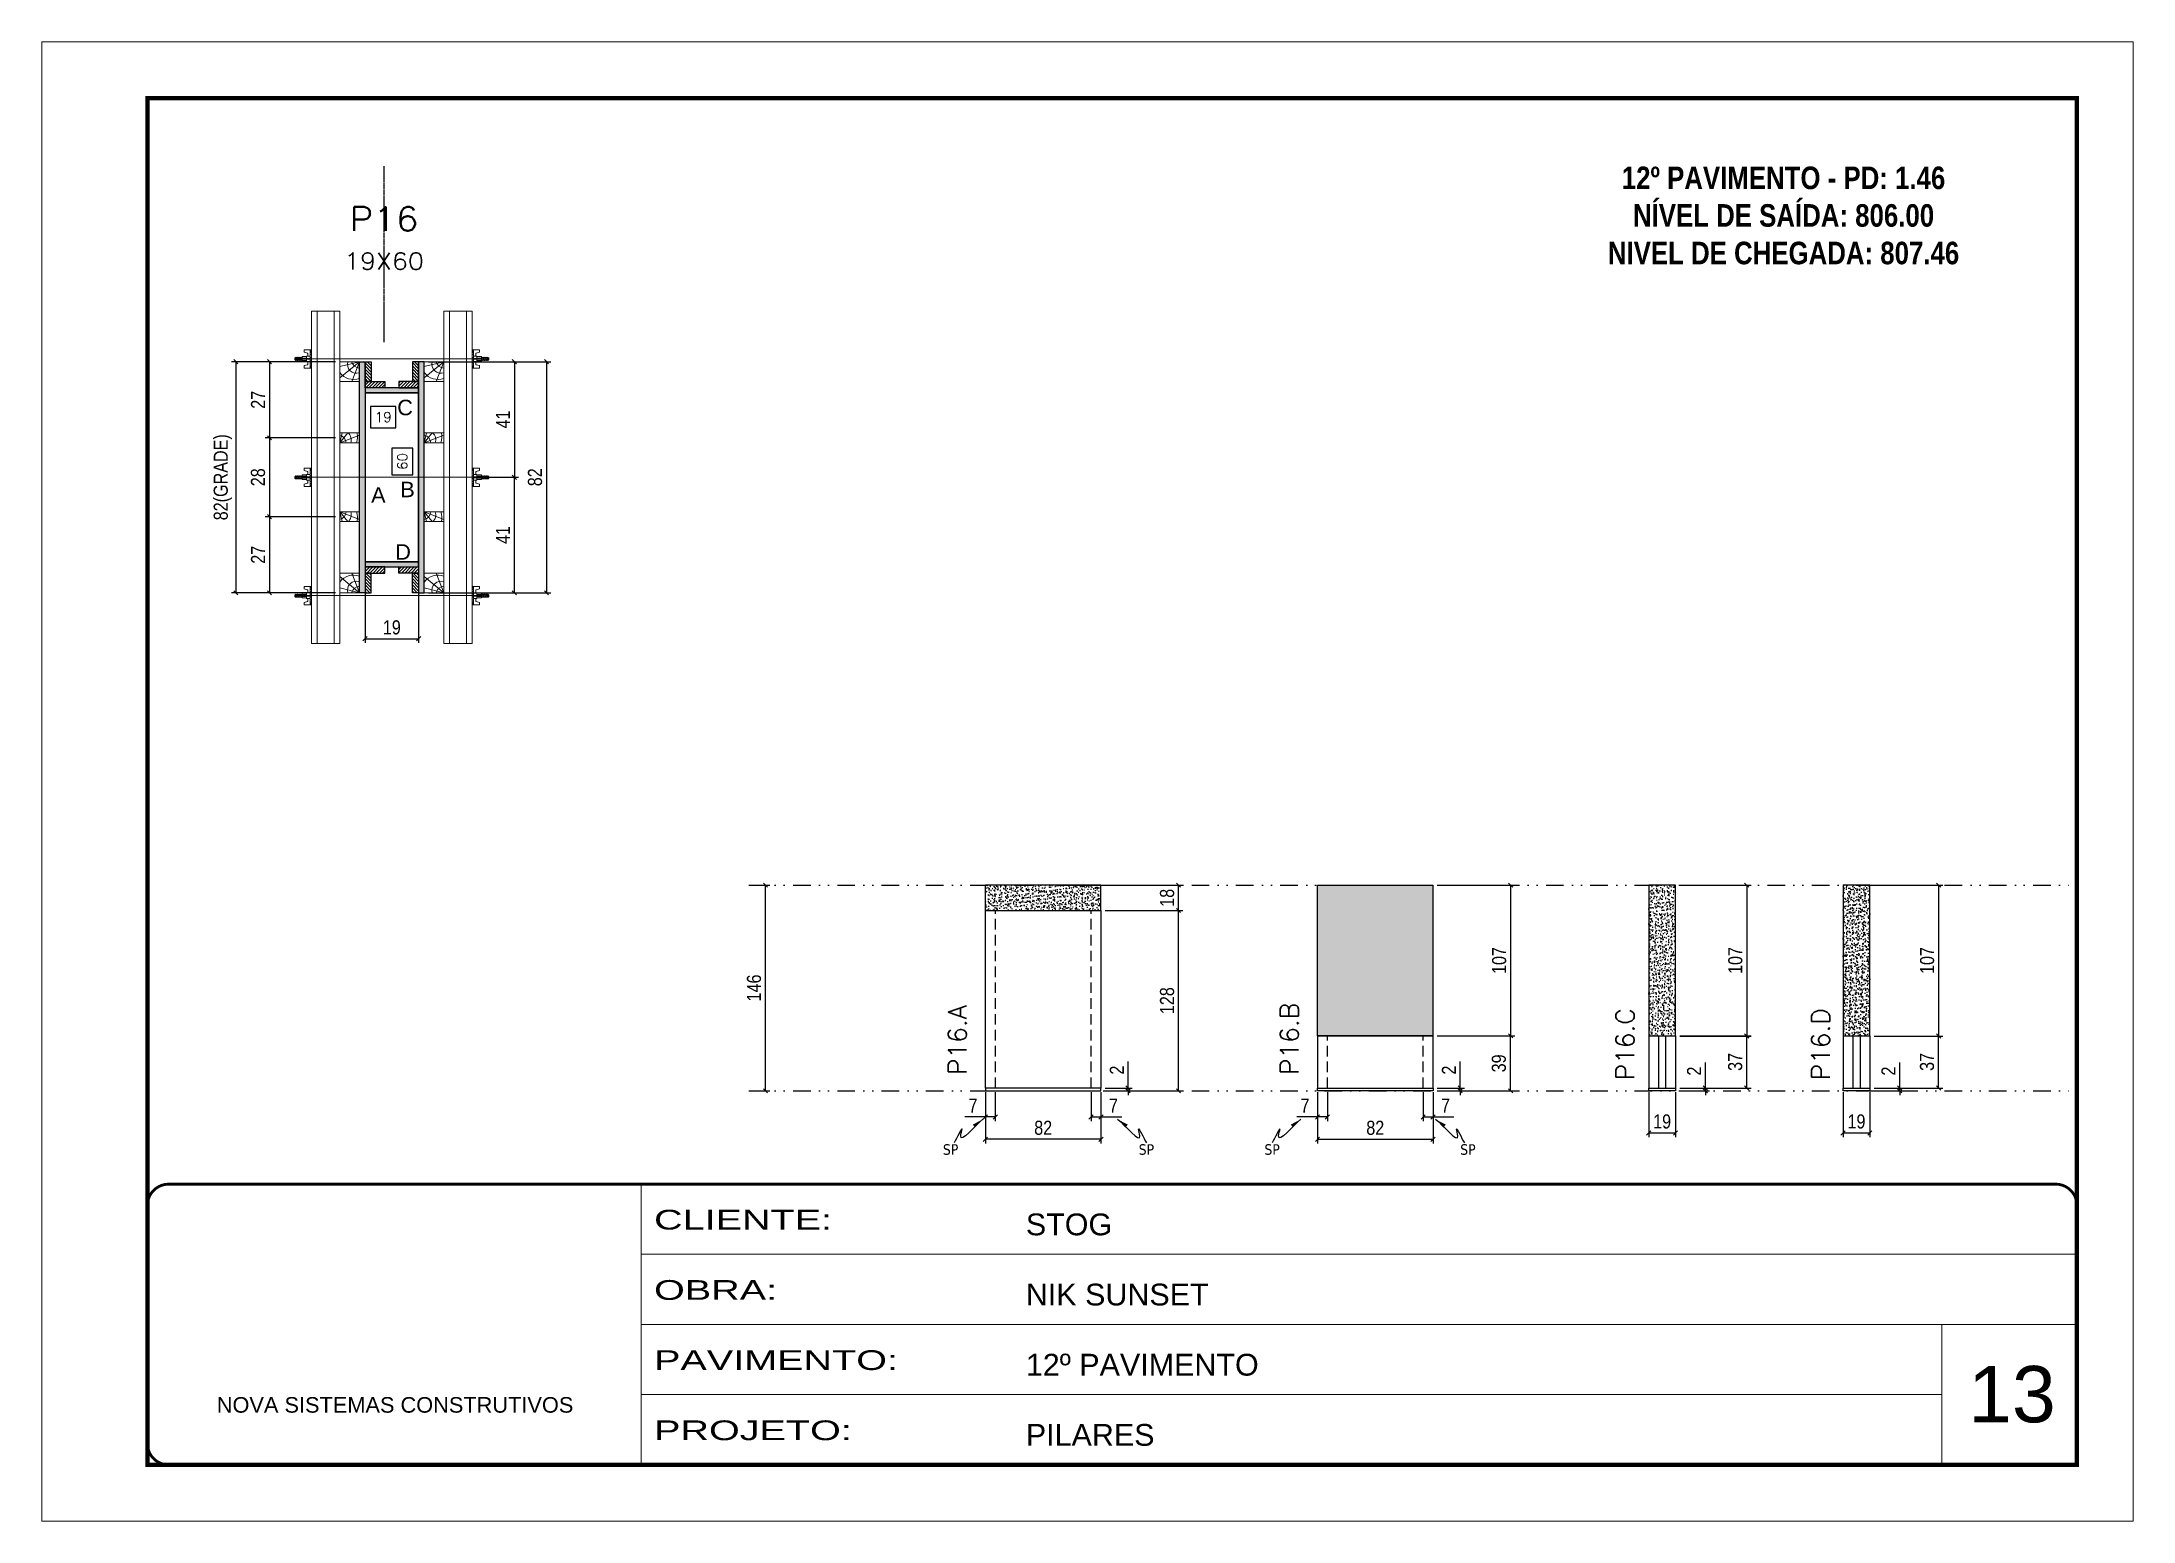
# Model space of a CAD drawing. Extents: x 808 to 7089, y -98 to 17032.
# Drawn here: x 808 to 2293, y 12537 to 13587 of the extents above; entities that cross this region are included whole.
import ezdxf
from ezdxf.enums import TextEntityAlignment as Align

# ---------------------------------------------------------------- set-up
doc = ezdxf.new("R2010")
doc.units = 0
for name, pattern in [('CONTINUO', [0]), ('DASHED', [0.75, 0.5, -0.25]), ('DIVIDE2', [0.625, 0.25, -0.125, 0, -0.125, 0, -0.125]), ('HIDDEN', [0.375, 0.25, -0.125])]:
    doc.linetypes.add(name, pattern=pattern)
for name, color, linetype, lineweight in [('CARIMBO', 255, 'Continuous', 9), ('Folhas', 255, 'Continuous', 9), ('Hachura', 251, 'Continuous', 9), ('Madeira', 126, 'Continuous', 18), ('Perfil Metálico', 224, 'Continuous', 18), ('SARRAFO DE PRESSAO', 251, 'DASHED', 9), ('Texto Seção', 7, 'Continuous', 15)]:
    doc.layers.add(name, color=color, linetype=linetype, lineweight=lineweight)
for name, color, linetype in [('CHAPA', 1, 'Continuous'), ('COTA', 241, 'Continuous'), ('MEIO_PONT', 93, 'Continuous'), ('NOMENCLATURA', 7, 'Continuous'), ('Nível', 160, 'Continuous'), ('Painéis', 200, 'Continuous'), ('SARR_2.2x7', 40, 'Continuous'), ('SARRAFO', 251, 'Continuous'), ('Sarrafo de Pressão', 42, 'HIDDEN'), ('texto', 7, 'Continuous'), ('Texto de Titulo', 7, 'Continuous'), ('Texto Qtd Sarr', 242, 'Continuous'), ('TEXTO_GERAL', 7, 'Continuous')]:
    doc.layers.add(name, color=color, linetype=linetype)
doc.styles.add('ARIAL', font='arial.ttf')
doc.styles.add('COTA TECNICA', font='techl___.ttf', dxfattribs={"height": 10})
doc.styles.add('COTA TECNICA 2X', font='techl___.ttf', dxfattribs={"height": 10})
doc.styles.add('COTA TECNICA-50', font='techl___.ttf', dxfattribs={"height": 10})
doc.styles.add('REGUA-120', font='ROMANS.shx', dxfattribs={"height": 15})
doc.styles.add('ROMANC', font='techb___.ttf', dxfattribs={"height": 2.5})
doc.styles.add('ROMANS', font='romans.shx')
doc.styles.get("Standard").update_dxf_attribs({"font": 'arial.ttf'})
doc.styles.add('Tecnologia', font='')
doc.styles.get('Tecnologia').set_extended_font_data('Forgotten Futurist')
doc.dimstyles.new('COTA PAINEL-50', dxfattribs={"dimtxt": 10, "dimasz": 3, "dimexe": 3, "dimexo": 3, "dimgap": 3, "dimtad": 1, "dimdec": 1, "dimzin": 12, "dimdsep": 46, "dimtxsty": 'COTA TECNICA-50', "dimblk1": 'OBLIQUE', "dimblk2": 'OBLIQUE', "dimsah": 1, "dimcen": 0.9, "dimclrd": 4, "dimclre": 4, "dimclrt": 240, "dimadec": 1, "dimazin": 3, "dimtfac": 1, "dimtdec": 1, "dimtmove": 0, "dimatfit": 3, "dimfxl": 1, "dimtolj": 1, "dimtzin": 12, "dimarcsym": 0})
doc.dimstyles.new('PAINEL', dxfattribs={"dimtxt": 10, "dimasz": 3, "dimexe": 3, "dimexo": 3, "dimgap": 3, "dimtad": 1, "dimdec": 1, "dimzin": 12, "dimdsep": 46, "dimtxsty": 'COTA TECNICA', "dimblk1": 'OBLIQUE', "dimblk2": 'OBLIQUE', "dimsah": 1, "dimcen": 0.9, "dimclrd": 4, "dimclre": 4, "dimclrt": 240, "dimadec": 1, "dimazin": 3, "dimtfac": 1, "dimtdec": 1, "dimtmove": 0, "dimatfit": 3, "dimfxl": 1, "dimtolj": 1, "dimtzin": 12, "dimarcsym": 0})
doc.dimstyles.new('SECAO PILAR', dxfattribs={"dimtxt": 10, "dimasz": 3, "dimexe": 3, "dimexo": 3, "dimgap": 3, "dimtad": 1, "dimdec": 1, "dimlfac": 0.5, "dimzin": 12, "dimdsep": 46, "dimtxsty": 'COTA TECNICA 2X', "dimblk1": 'OBLIQUE', "dimblk2": 'OBLIQUE', "dimsah": 1, "dimcen": 0.9, "dimclrd": 256, "dimclre": 256, "dimclrt": 256, "dimadec": 1, "dimazin": 3, "dimtfac": 1, "dimtdec": 1, "dimtmove": 0, "dimatfit": 3, "dimfxl": 1, "dimtolj": 1, "dimtzin": 12, "dimarcsym": 0})
doc.dimstyles.new('SECÇÃO 2', dxfattribs={"dimtxt": 7, "dimasz": 6, "dimexe": 0.18, "dimexo": 2, "dimgap": -4, "dimtad": 3, "dimdec": 1, "dimlfac": 0.5, "dimzin": 12, "dimdsep": 46, "dimtxsty": 'ROMANS', "dimblk": 'ARCHTICK', "dimcen": 0.09, "dimse1": 1, "dimse2": 1, "dimsd1": 1, "dimsd2": 1, "dimclrd": 180, "dimclre": 5, "dimclrt": 1, "dimadec": 0, "dimazin": 3, "dimtfac": 1, "dimtdec": 1, "dimtofl": 0, "dimtmove": 0, "dimatfit": 3, "dimldrblk": 'ARCHTICK', "dimfxl": 1, "dimtolj": 1, "dimtzin": 0, "dimarcsym": 0})
doc.dimstyles.get("Standard").update_dxf_attribs({"dimtxt": 0.18, "dimasz": 0.18, "dimexe": 0.18, "dimexo": 0.0625, "dimgap": 0.09, "dimtad": 0, "dimtih": 1, "dimtoh": 1, "dimdec": 4, "dimzin": 0, "dimdsep": 46, "dimtxsty": 'Standard', "dimcen": 0.09, "dimadec": 0, "dimazin": 0, "dimtfac": 1, "dimtdec": 4, "dimtofl": 0, "dimtmove": 0, "dimatfit": 3, "dimfxl": 1, "dimtolj": 1, "dimtzin": 0, "dimarcsym": 0})
pattern_1 = [(50, (-1598.5, -1090.575), (5.4655401, -0.4781726), [0.5715, -6.2865]), (355, (-1598.5, -1090.575), (-1.0573026, 5.7317054), [0.4572, -5.0292175]), (100.451445, (-1598.0445, -1090.615), (4.4082374, 5.2535326), [0.4857003, -5.3427073]), (46.1842, (-1598.5, -1089.051), (8.1323712, -1.2612698), [0.85725, -9.42975]), (96.63556, (-1597.822, -1089.156), (7.122124, 7.4227837), [0.7285507, -8.0140682]), (351.18415, (-1598.5, -1089.051), (7.122124, 7.4227837), [0.685799, -7.543792]), (21, (-1597.738, -1089.432), (4.5484317, -3.067956), [0.5715, -6.2865]), (326, (-1597.738, -1089.432), (1.8540609, 5.525639), [0.4572, -5.0292]), (71.451445, (-1597.359, -1089.688), (6.4024926, 2.457683), [0.4857003, -5.3426981]), (37.5, (-1598.5, -1090.5751), (0.0926581, 2.53665117), [0, -4.96824, 0, -5.1054, 0, -5.04825]), (7.5, (-1598.5, -1090.575), (2.0045899, 3.00541724), [0, -2.91084, 0, -4.85394, 0, -1.92405]), (327.5, (-1600.1993, -1090.5751), (4.06771786, -0.17186232), [0, -1.905, 0, -5.9436, 0, -7.8867]), (317.5, (-1600.9613, -1090.575), (4.4438754, 0.7627947), [0, -2.4765, 0, -3.94716, 0, -5.6007])]
pattern_2 = [(135, (-21853.7216, 22698.6416), (-1.12253202, -1.12253202), [])]
pattern_3 = [(135, (-21853.7216, 22483.6416), (-1.12253202, -1.12253202), [])]
pattern_4 = [(45, (10540.6384, 36105.4979), (-1.12253202, 1.12253202), [])]
pattern_5 = [(45, (10540.6384, 36125.4979), (-1.12253202, 1.12253202), [])]

msp = doc.modelspace()

# ---------------------------------------------------------------- texts
at = {"layer": 'CARIMBO', "style": 'ARIAL'}
msp.add_text('13', height=40, dxfattribs=at).set_placement((2176.03, 12606.9))
at = {"layer": 'NOMENCLATURA', "color": 2, "insert": (2044.91, 13524.89), "char_height": 16, "attachment_point": 2, "style": 'ROMANC'}
msp.add_mtext_dynamic_manual_height_columns('\\P12º PAVIMENTO - PD: 1.46\\PNÍVEL DE SAÍDA: 806.00\\PNIVEL DE CHEGADA: 807.46', width=328.3607, gutter_width=1, heights=[0], dxfattribs=at)
at = {"layer": 'texto', "color": 0, "char_height": 7.5, "attachment_point": 5}
for insert in [(1453.47, 12800.49), (1592.49, 12800.49), (1681.76, 12800.49), (1820.79, 12800.49)]:
    msp.add_mtext('{\\fTahoma|b0|i0|c0|p34;\\C4;SP}', dxfattribs=dict(at, insert=insert))
at = {"layer": 'Texto Seção', "char_height": 13, "width": 285.3299, "attachment_point": 7, "rotation": 90, "style": 'REGUA-120'}
for s, insert in [('P16.A', (1464.78, 12853.42)), ('P16.B', (1700.54, 12853.42)), ('P16.C', (1938.93, 12849.58)), ('\\pxt4;P16.D', (2077.75, 12849.58))]:
    msp.add_mtext(s, dxfattribs=dict(at, insert=insert))
at = {"layer": 'TEXTO_GERAL', "style": 'ARIAL'}
for s, p in [('C', (1066.09, 13327.19)), ('A', (1047.14, 13265.14)), ('B', (1067.86, 13269.05)), ('D', (1064.69, 13224.69))]:
    msp.add_text(s, height=11, dxfattribs=at).set_placement(p, align=Align.MIDDLE_CENTER)

# ---------------------------------------------------------------- blocks, each defined once
blk = doc.blocks.new('9999999999')
at = {"color": 30, "linetype": 'CONTINUO'}
for p, q in [((98564.6, 34230.2), (98564.6, 34429.4)), ((98564.6, 34379.6), (99584, 34379.6)), ((98564.6, 34329.8), (99488, 34329.8)), ((99584, 34329.8), (99488, 34329.8)), ((99488, 34329.8), (99488, 34230.2)), ((98564.6, 34280), (99488, 34280))]:
    blk.add_line(p, q, dxfattribs=at)
at = {"color": 30, "linetype": 'CONTINUO', "const_width": 2}
blk.add_lwpolyline([(99584, 34230.2), (99584, 34414.4, 0.414214), (99569, 34429.4), (98229, 34429.4, 0.414214), (98214, 34414.4), (98214, 34245.2, 0.414214), (98229, 34230.2), (99584, 34230.2)], format="xyb", dxfattribs=at)
at = {"layer": 'Folhas'}
blk.add_lwpolyline([(98139, 34190.2), (99624, 34190.2), (99624, 35240.2), (98139, 35240.2)], close=True, dxfattribs=at)
at = {"layer": 'Folhas', "color": 30, "const_width": 3}
blk.add_lwpolyline([(98214, 34230.2), (99584, 34230.2), (99584, 35200.2), (98214, 35200.2)], close=True, dxfattribs=at)
at = {"color": 7, "linetype": 'Continuous', "ltscale": 5, "style": 'ARIAL'}
for s, height, p in [('STOG', 15.48, (98837.7, 34393.1)), ('NIK SUNSET', 15.48, (98837.7, 34343.3)), ('12º PAVIMENTO', 15.483, (98837.7, 34293.5)), ('NOVA SISTEMAS CONSTRUTIVOS', 11.059, (98263.2, 34267.2)), ('PILARES', 15.48, (98837.7, 34243.7))]:
    blk.add_text(s, height=height, dxfattribs=at).set_placement(p)
at = {"layer": 'Folhas', "color": 7, "style": 'Tecnologia', "width": 1.5}
for s, p in [('CLIENTE:', (98573.7, 34397.2)), ('OBRA:', (98573.7, 34347.3)), ('PAVIMENTO:', (98573.7, 34297.5)), ('PROJETO:', (98573.7, 34247.7))]:
    blk.add_text(s, height=14, dxfattribs=at).set_placement(p)
blk = doc.blocks.new('_Oblique')
at = {"color": 0, "linetype": 'ByBlock', "lineweight": -2}
blk.add_line((-0.5, -0.5), (0.5, 0.5), dxfattribs=at)
blk = doc.blocks.new('*D1372')
at = {"layer": 'COTA', "color": 4, "lineweight": -2, "transparency": 16777216}
for p, q in [((1313.2, 12988.2), (1325, 12988.2)), ((1322, 12842.2), (1322, 12988.2)), ((1313.2, 12842.2), (1325, 12842.2))]:
    blk.add_line(p, q, dxfattribs=at)
at = {"layer": 'Defpoints', "color": 0, "transparency": 16777216}
for p in [(1310.2, 12988.2), (1322, 12988.2), (1310.2, 12842.2)]:
    blk.add_point(p, dxfattribs=at)
at = {"layer": 'COTA', "color": 4, "lineweight": -2, "transparency": 16777216, "xscale": 3, "yscale": 3, "zscale": 3}
for p, rotation in [((1322, 12988.2), 90), ((1322, 12842.2), 270)]:
    blk.add_blockref('_Oblique', p, dxfattribs=dict(at, rotation=rotation))
at = {"layer": 'COTA', "color": 240, "transparency": 16777216, "insert": (1313.9, 12915.2), "char_height": 10, "attachment_point": 5, "rotation": 90, "style": 'COTA TECNICA-50'}
blk.add_mtext('\\A1;146', dxfattribs=at)
blk = doc.blocks.new('*D1354')
at = {"layer": 'COTA', "color": 4, "lineweight": -2, "transparency": 16777216}
for p, q in [((1478.2, 12841.2), (1478.2, 12804.8)), ((1560.2, 12841.2), (1560.2, 12804.8)), ((1560.2, 12807.8), (1478.2, 12807.8))]:
    blk.add_line(p, q, dxfattribs=at)
at = {"layer": 'Defpoints', "color": 0, "transparency": 16777216}
for p in [(1478.2, 12844.2), (1560.2, 12844.2), (1478.2, 12807.8)]:
    blk.add_point(p, dxfattribs=at)
at = {"layer": 'COTA', "color": 4, "lineweight": -2, "transparency": 16777216, "xscale": 3, "yscale": 3, "zscale": 3, "rotation": 180}
blk.add_blockref('_Oblique', (1478.2, 12807.8), dxfattribs=at)
at = {"layer": 'COTA', "color": 4, "lineweight": -2, "transparency": 16777216, "xscale": 3, "yscale": 3, "zscale": 3}
blk.add_blockref('_Oblique', (1560.2, 12807.8), dxfattribs=at)
at = {"layer": 'COTA', "color": 240, "transparency": 16777216, "insert": (1519.2, 12815.9), "char_height": 10, "attachment_point": 5, "style": 'COTA TECNICA'}
blk.add_mtext('\\A1;82', dxfattribs=at)
blk = doc.blocks.new('*D1355')
at = {"layer": 'COTA', "color": 4, "lineweight": -2, "transparency": 16777216}
for p, q in [((1553.2, 12841.2), (1553.2, 12820.7)), ((1560.2, 12839.2), (1560.2, 12820.7)), ((1553.2, 12823.7), (1560.2, 12823.7)), ((1560.2, 12823.7), (1575, 12823.7))]:
    blk.add_line(p, q, dxfattribs=at)
at = {"layer": 'Defpoints', "color": 0, "transparency": 16777216}
for p in [(1553.2, 12844.2), (1560.2, 12842.2), (1560.2, 12823.7)]:
    blk.add_point(p, dxfattribs=at)
at = {"layer": 'COTA', "color": 4, "lineweight": -2, "transparency": 16777216, "xscale": 3, "yscale": 3, "zscale": 3, "rotation": 180}
blk.add_blockref('_Oblique', (1553.2, 12823.7), dxfattribs=at)
at = {"layer": 'COTA', "color": 4, "lineweight": -2, "transparency": 16777216, "xscale": 3, "yscale": 3, "zscale": 3}
blk.add_blockref('_Oblique', (1560.2, 12823.7), dxfattribs=at)
at = {"layer": 'COTA', "color": 240, "transparency": 16777216, "insert": (1569.1, 12831.7), "char_height": 10, "attachment_point": 5, "style": 'COTA TECNICA-50'}
blk.add_mtext('\\A1;7', dxfattribs=at)
blk = doc.blocks.new('*D1356')
at = {"layer": 'COTA', "color": 4, "lineweight": -2, "transparency": 16777216}
for p, q in [((1478.2, 12839.2), (1478.2, 12820.7)), ((1485.2, 12841.2), (1485.2, 12820.7)), ((1478.2, 12823.7), (1463.5, 12823.7)), ((1485.2, 12823.7), (1478.2, 12823.7))]:
    blk.add_line(p, q, dxfattribs=at)
at = {"layer": 'Defpoints', "color": 0, "transparency": 16777216}
for p in [(1478.2, 12842.2), (1485.2, 12844.2), (1478.2, 12823.7)]:
    blk.add_point(p, dxfattribs=at)
at = {"layer": 'COTA', "color": 4, "lineweight": -2, "transparency": 16777216, "xscale": 3, "yscale": 3, "zscale": 3, "rotation": 180}
blk.add_blockref('_Oblique', (1478.2, 12823.7), dxfattribs=at)
at = {"layer": 'COTA', "color": 4, "lineweight": -2, "transparency": 16777216, "xscale": 3, "yscale": 3, "zscale": 3}
blk.add_blockref('_Oblique', (1485.2, 12823.7), dxfattribs=at)
at = {"layer": 'COTA', "color": 240, "transparency": 16777216, "insert": (1469.4, 12831.7), "char_height": 10, "attachment_point": 5, "style": 'COTA TECNICA-50'}
blk.add_mtext('\\A1;7', dxfattribs=at)
blk = doc.blocks.new('*D1357')
at = {"layer": 'COTA', "color": 4, "linetype": 'ByBlock', "lineweight": -2, "transparency": 16777216}
for p, q in [((1563.2, 12970.2), (1618.3, 12970.2)), ((1615.3, 12842.2), (1615.3, 12970.2)), ((1563.2, 12842.2), (1618.3, 12842.2))]:
    blk.add_line(p, q, dxfattribs=at)
at = {"layer": 'Defpoints', "color": 0, "linetype": 'ByBlock', "transparency": 16777216}
for p in [(1560.2, 12970.2), (1615.3, 12970.2), (1560.2, 12842.2)]:
    blk.add_point(p, dxfattribs=at)
at = {"layer": 'COTA', "color": 4, "linetype": 'ByBlock', "lineweight": -2, "transparency": 16777216, "xscale": 3, "yscale": 3, "zscale": 3}
for p, rotation in [((1615.3, 12970.2), 90), ((1615.3, 12842.2), 270)]:
    blk.add_blockref('_Oblique', p, dxfattribs=dict(at, rotation=rotation))
at = {"layer": 'COTA', "color": 240, "linetype": 'ByBlock', "transparency": 16777216, "insert": (1607.2, 12906.2), "char_height": 10, "attachment_point": 5, "rotation": 90, "style": 'COTA TECNICA'}
blk.add_mtext('\\A1;128', dxfattribs=at)
blk = doc.blocks.new('*D1358')
at = {"layer": 'COTA', "color": 4, "lineweight": -2, "transparency": 16777216}
for p, q in [((1579.5, 12844.2), (1579.5, 12863)), ((1563.2, 12844.2), (1582.5, 12844.2)), ((1563.2, 12842.2), (1582.5, 12842.2)), ((1579.5, 12842.2), (1579.5, 12844.2)), ((1579.5, 12842.2), (1579.5, 12839.2))]:
    blk.add_line(p, q, dxfattribs=at)
at = {"layer": 'Defpoints', "color": 0, "transparency": 16777216}
for p in [(1560.2, 12844.2), (1560.2, 12842.2), (1579.5, 12842.2)]:
    blk.add_point(p, dxfattribs=at)
at = {"layer": 'COTA', "color": 4, "lineweight": -2, "transparency": 16777216, "xscale": 3, "yscale": 3, "zscale": 3}
for p, rotation in [((1579.5, 12844.2), 270), ((1579.5, 12842.2), 90)]:
    blk.add_blockref('_Oblique', p, dxfattribs=dict(at, rotation=rotation))
at = {"layer": 'COTA', "color": 240, "transparency": 16777216, "insert": (1571.5, 12856.9), "char_height": 10, "attachment_point": 5, "rotation": 90, "style": 'COTA TECNICA-50'}
blk.add_mtext('\\A1;2', dxfattribs=at)
blk = doc.blocks.new('*D1359')
at = {"layer": 'COTA', "color": 4, "linetype": 'ByBlock', "lineweight": -2, "transparency": 16777216}
for p, q in [((1563.2, 12970.2), (1618.3, 12970.2)), ((1615.3, 12842.2), (1615.3, 12970.2)), ((1563.2, 12842.2), (1618.3, 12842.2))]:
    blk.add_line(p, q, dxfattribs=at)
at = {"layer": 'Defpoints', "color": 0, "linetype": 'ByBlock', "transparency": 16777216}
for p in [(1560.2, 12970.2), (1615.3, 12970.2), (1560.2, 12842.2)]:
    blk.add_point(p, dxfattribs=at)
at = {"layer": 'COTA', "color": 4, "linetype": 'ByBlock', "lineweight": -2, "transparency": 16777216, "xscale": 3, "yscale": 3, "zscale": 3}
for p, rotation in [((1615.3, 12970.2), 90), ((1615.3, 12842.2), 270)]:
    blk.add_blockref('_Oblique', p, dxfattribs=dict(at, rotation=rotation))
at = {"layer": 'COTA', "color": 240, "linetype": 'ByBlock', "transparency": 16777216, "insert": (1607.2, 12906.2), "char_height": 10, "attachment_point": 5, "rotation": 90, "style": 'COTA TECNICA'}
blk.add_mtext('\\A1;128', dxfattribs=at)
blk = doc.blocks.new('*D1360')
at = {"layer": 'COTA', "color": 4, "lineweight": -2, "transparency": 16777216}
for p, q in [((2087.2, 12841.2), (2087.2, 12809.3)), ((2106.2, 12841.2), (2106.2, 12809.3)), ((2087.2, 12812.3), (2106.2, 12812.3))]:
    blk.add_line(p, q, dxfattribs=at)
at = {"layer": 'Defpoints', "color": 0, "transparency": 16777216}
for p in [(2087.2, 12844.2), (2106.2, 12844.2), (2106.2, 12812.3)]:
    blk.add_point(p, dxfattribs=at)
at = {"layer": 'COTA', "color": 4, "lineweight": -2, "transparency": 16777216, "xscale": 3, "yscale": 3, "zscale": 3, "rotation": 180}
blk.add_blockref('_Oblique', (2087.2, 12812.3), dxfattribs=at)
at = {"layer": 'COTA', "color": 4, "lineweight": -2, "transparency": 16777216, "xscale": 3, "yscale": 3, "zscale": 3}
blk.add_blockref('_Oblique', (2106.2, 12812.3), dxfattribs=at)
at = {"layer": 'COTA', "color": 240, "transparency": 16777216, "insert": (2096.7, 12820.4), "char_height": 10, "attachment_point": 5, "style": 'COTA TECNICA'}
blk.add_mtext('\\A1;19', dxfattribs=at)
blk = doc.blocks.new('*D1361')
at = {"layer": 'COTA', "color": 4, "lineweight": -2, "transparency": 16777216}
for p, q in [((2127.4, 12844.2), (2127.4, 12862.3)), ((2109.2, 12844.2), (2130.4, 12844.2)), ((2109.2, 12842.2), (2130.4, 12842.2)), ((2127.4, 12842.2), (2127.4, 12844.2)), ((2127.4, 12842.2), (2127.4, 12839.2))]:
    blk.add_line(p, q, dxfattribs=at)
at = {"layer": 'Defpoints', "color": 0, "transparency": 16777216}
for p in [(2106.2, 12844.2), (2106.2, 12842.2), (2127.4, 12844.2)]:
    blk.add_point(p, dxfattribs=at)
at = {"layer": 'COTA', "color": 4, "lineweight": -2, "transparency": 16777216, "xscale": 3, "yscale": 3, "zscale": 3}
for p, rotation in [((2127.4, 12844.2), 270), ((2127.4, 12842.2), 90)]:
    blk.add_blockref('_Oblique', p, dxfattribs=dict(at, rotation=rotation))
at = {"layer": 'COTA', "color": 240, "transparency": 16777216, "insert": (2119.4, 12856.2), "char_height": 10, "attachment_point": 5, "rotation": 90, "style": 'COTA TECNICA-50'}
blk.add_mtext('\\A1;2', dxfattribs=at)
blk = doc.blocks.new('*D1373')
at = {"layer": 'COTA', "color": 4, "linetype": 'ByBlock', "lineweight": -2, "transparency": 16777216}
for p, q in [((2109.2, 12988.2), (2158, 12988.2)), ((2155, 12988.2), (2155, 12881.1)), ((2109.2, 12881.1), (2158, 12881.1))]:
    blk.add_line(p, q, dxfattribs=at)
at = {"layer": 'Defpoints', "color": 0, "linetype": 'ByBlock', "transparency": 16777216}
for p in [(2106.2, 12988.2), (2106.2, 12881.1), (2155, 12881.1)]:
    blk.add_point(p, dxfattribs=at)
at = {"layer": 'COTA', "color": 4, "linetype": 'ByBlock', "lineweight": -2, "transparency": 16777216, "xscale": 3, "yscale": 3, "zscale": 3}
for p, rotation in [((2155, 12988.2), 90), ((2155, 12881.1), 270)]:
    blk.add_blockref('_Oblique', p, dxfattribs=dict(at, rotation=rotation))
at = {"layer": 'COTA', "color": 240, "linetype": 'ByBlock', "transparency": 16777216, "insert": (2146.9, 12934.7), "char_height": 10, "attachment_point": 5, "rotation": 90, "style": 'COTA TECNICA'}
blk.add_mtext('\\A1;107', dxfattribs=at)
blk = doc.blocks.new('*D1362')
at = {"layer": 'COTA', "color": 4, "lineweight": -2, "transparency": 16777216}
for p, q in [((2109.2, 12881.1), (2158, 12881.1)), ((2155, 12844.2), (2155, 12881.1)), ((2109.2, 12844.2), (2158, 12844.2))]:
    blk.add_line(p, q, dxfattribs=at)
at = {"layer": 'Defpoints', "color": 0, "transparency": 16777216}
for p in [(2106.2, 12881.1), (2155, 12881.1), (2106.2, 12844.2)]:
    blk.add_point(p, dxfattribs=at)
at = {"layer": 'COTA', "color": 4, "lineweight": -2, "transparency": 16777216, "xscale": 3, "yscale": 3, "zscale": 3}
for p, rotation in [((2155, 12881.1), 90), ((2155, 12844.2), 270)]:
    blk.add_blockref('_Oblique', p, dxfattribs=dict(at, rotation=rotation))
at = {"layer": 'COTA', "color": 240, "transparency": 16777216, "insert": (2146.8, 12862.7), "char_height": 10, "attachment_point": 5, "rotation": 90, "style": 'COTA TECNICA-50'}
blk.add_mtext('\\A1;37', dxfattribs=at)
blk = doc.blocks.new('*D1363')
at = {"layer": 'COTA', "color": 4, "lineweight": -2, "transparency": 16777216}
for p, q in [((1714, 12841.2), (1714, 12804.8)), ((1796, 12841.2), (1796, 12804.8)), ((1714, 12807.8), (1796, 12807.8))]:
    blk.add_line(p, q, dxfattribs=at)
at = {"layer": 'Defpoints', "color": 0, "transparency": 16777216}
for p in [(1714, 12844.2), (1796, 12844.2), (1796, 12807.8)]:
    blk.add_point(p, dxfattribs=at)
at = {"layer": 'COTA', "color": 4, "lineweight": -2, "transparency": 16777216, "xscale": 3, "yscale": 3, "zscale": 3, "rotation": 180}
blk.add_blockref('_Oblique', (1714, 12807.8), dxfattribs=at)
at = {"layer": 'COTA', "color": 4, "lineweight": -2, "transparency": 16777216, "xscale": 3, "yscale": 3, "zscale": 3}
blk.add_blockref('_Oblique', (1796, 12807.8), dxfattribs=at)
at = {"layer": 'COTA', "color": 240, "transparency": 16777216, "insert": (1755, 12815.9), "char_height": 10, "attachment_point": 5, "style": 'COTA TECNICA'}
blk.add_mtext('\\A1;82', dxfattribs=at)
blk = doc.blocks.new('*D1364')
at = {"layer": 'COTA', "color": 4, "lineweight": -2, "transparency": 16777216}
for p, q in [((1714, 12839.2), (1714, 12820.7)), ((1721, 12841.2), (1721, 12820.7)), ((1714, 12823.7), (1699.3, 12823.7)), ((1721, 12823.7), (1714, 12823.7))]:
    blk.add_line(p, q, dxfattribs=at)
at = {"layer": 'Defpoints', "color": 0, "transparency": 16777216}
for p in [(1714, 12842.2), (1721, 12844.2), (1714, 12823.7)]:
    blk.add_point(p, dxfattribs=at)
at = {"layer": 'COTA', "color": 4, "lineweight": -2, "transparency": 16777216, "xscale": 3, "yscale": 3, "zscale": 3, "rotation": 180}
blk.add_blockref('_Oblique', (1714, 12823.7), dxfattribs=at)
at = {"layer": 'COTA', "color": 4, "lineweight": -2, "transparency": 16777216, "xscale": 3, "yscale": 3, "zscale": 3}
blk.add_blockref('_Oblique', (1721, 12823.7), dxfattribs=at)
at = {"layer": 'COTA', "color": 240, "transparency": 16777216, "insert": (1705.1, 12831.7), "char_height": 10, "attachment_point": 5, "style": 'COTA TECNICA-50'}
blk.add_mtext('\\A1;7', dxfattribs=at)
blk = doc.blocks.new('*D1365')
at = {"layer": 'COTA', "color": 4, "lineweight": -2, "transparency": 16777216}
for p, q in [((1789, 12841.2), (1789, 12820.7)), ((1796, 12839.2), (1796, 12820.7)), ((1789, 12823.7), (1796, 12823.7)), ((1796, 12823.7), (1810.7, 12823.7))]:
    blk.add_line(p, q, dxfattribs=at)
at = {"layer": 'Defpoints', "color": 0, "transparency": 16777216}
for p in [(1789, 12844.2), (1796, 12842.2), (1796, 12823.7)]:
    blk.add_point(p, dxfattribs=at)
at = {"layer": 'COTA', "color": 4, "lineweight": -2, "transparency": 16777216, "xscale": 3, "yscale": 3, "zscale": 3, "rotation": 180}
blk.add_blockref('_Oblique', (1789, 12823.7), dxfattribs=at)
at = {"layer": 'COTA', "color": 4, "lineweight": -2, "transparency": 16777216, "xscale": 3, "yscale": 3, "zscale": 3}
blk.add_blockref('_Oblique', (1796, 12823.7), dxfattribs=at)
at = {"layer": 'COTA', "color": 240, "transparency": 16777216, "insert": (1804.9, 12831.7), "char_height": 10, "attachment_point": 5, "style": 'COTA TECNICA-50'}
blk.add_mtext('\\A1;7', dxfattribs=at)
blk = doc.blocks.new('*D1366')
at = {"layer": 'COTA', "color": 4, "linetype": 'ByBlock', "lineweight": -2, "transparency": 16777216}
for p, q in [((1799, 12881.2), (1854.1, 12881.2)), ((1851.1, 12842.2), (1851.1, 12881.2)), ((1799, 12842.2), (1854.1, 12842.2))]:
    blk.add_line(p, q, dxfattribs=at)
at = {"layer": 'Defpoints', "color": 0, "linetype": 'ByBlock', "transparency": 16777216}
for p in [(1796, 12881.2), (1851.1, 12881.2), (1796, 12842.2)]:
    blk.add_point(p, dxfattribs=at)
at = {"layer": 'COTA', "color": 4, "linetype": 'ByBlock', "lineweight": -2, "transparency": 16777216, "xscale": 3, "yscale": 3, "zscale": 3}
for p, rotation in [((1851.1, 12881.2), 90), ((1851.1, 12842.2), 270)]:
    blk.add_blockref('_Oblique', p, dxfattribs=dict(at, rotation=rotation))
at = {"layer": 'COTA', "color": 240, "linetype": 'ByBlock', "transparency": 16777216, "insert": (1842.8, 12861.7), "char_height": 10, "attachment_point": 5, "rotation": 90, "style": 'COTA TECNICA'}
blk.add_mtext('\\A1;39', dxfattribs=at)
blk = doc.blocks.new('*D1367')
at = {"layer": 'COTA', "color": 4, "lineweight": -2, "transparency": 16777216}
for p, q in [((1815.3, 12844.2), (1815.3, 12863)), ((1799, 12844.2), (1818.3, 12844.2)), ((1799, 12842.2), (1818.3, 12842.2)), ((1815.3, 12842.2), (1815.3, 12844.2)), ((1815.3, 12842.2), (1815.3, 12839.2))]:
    blk.add_line(p, q, dxfattribs=at)
at = {"layer": 'Defpoints', "color": 0, "transparency": 16777216}
for p in [(1796, 12844.2), (1796, 12842.2), (1815.3, 12842.2)]:
    blk.add_point(p, dxfattribs=at)
at = {"layer": 'COTA', "color": 4, "lineweight": -2, "transparency": 16777216, "xscale": 3, "yscale": 3, "zscale": 3}
for p, rotation in [((1815.3, 12844.2), 270), ((1815.3, 12842.2), 90)]:
    blk.add_blockref('_Oblique', p, dxfattribs=dict(at, rotation=rotation))
at = {"layer": 'COTA', "color": 240, "transparency": 16777216, "insert": (1807.3, 12856.9), "char_height": 10, "attachment_point": 5, "rotation": 90, "style": 'COTA TECNICA-50'}
blk.add_mtext('\\A1;2', dxfattribs=at)
blk = doc.blocks.new('*D1368')
at = {"layer": 'COTA', "color": 4, "linetype": 'ByBlock', "lineweight": -2, "transparency": 16777216}
for p, q in [((1799, 12881.2), (1854.1, 12881.2)), ((1851.1, 12842.2), (1851.1, 12881.2)), ((1799, 12842.2), (1854.1, 12842.2))]:
    blk.add_line(p, q, dxfattribs=at)
at = {"layer": 'Defpoints', "color": 0, "linetype": 'ByBlock', "transparency": 16777216}
for p in [(1796, 12881.2), (1851.1, 12881.2), (1796, 12842.2)]:
    blk.add_point(p, dxfattribs=at)
at = {"layer": 'COTA', "color": 4, "linetype": 'ByBlock', "lineweight": -2, "transparency": 16777216, "xscale": 3, "yscale": 3, "zscale": 3}
for p, rotation in [((1851.1, 12881.2), 90), ((1851.1, 12842.2), 270)]:
    blk.add_blockref('_Oblique', p, dxfattribs=dict(at, rotation=rotation))
at = {"layer": 'COTA', "color": 240, "linetype": 'ByBlock', "transparency": 16777216, "insert": (1842.8, 12861.7), "char_height": 10, "attachment_point": 5, "rotation": 90, "style": 'COTA TECNICA'}
blk.add_mtext('\\A1;39', dxfattribs=at)
blk = doc.blocks.new('*D1350')
at = {"layer": 'COTA', "color": 4, "lineweight": -2, "transparency": 16777216}
for p, q in [((1949.2, 12841.2), (1949.2, 12809.3)), ((1968.2, 12841.2), (1968.2, 12809.3)), ((1949.2, 12812.3), (1968.2, 12812.3))]:
    blk.add_line(p, q, dxfattribs=at)
at = {"layer": 'Defpoints', "color": 0, "transparency": 16777216}
for p in [(1949.2, 12844.2), (1968.2, 12844.2), (1968.2, 12812.3)]:
    blk.add_point(p, dxfattribs=at)
at = {"layer": 'COTA', "color": 4, "lineweight": -2, "transparency": 16777216, "xscale": 3, "yscale": 3, "zscale": 3, "rotation": 180}
blk.add_blockref('_Oblique', (1949.2, 12812.3), dxfattribs=at)
at = {"layer": 'COTA', "color": 4, "lineweight": -2, "transparency": 16777216, "xscale": 3, "yscale": 3, "zscale": 3}
blk.add_blockref('_Oblique', (1968.2, 12812.3), dxfattribs=at)
at = {"layer": 'COTA', "color": 240, "transparency": 16777216, "insert": (1958.7, 12820.4), "char_height": 10, "attachment_point": 5, "style": 'COTA TECNICA'}
blk.add_mtext('\\A1;19', dxfattribs=at)
blk = doc.blocks.new('*D1351')
at = {"layer": 'COTA', "color": 4, "lineweight": -2, "transparency": 16777216}
for p, q in [((1989.4, 12844.2), (1989.4, 12862.3)), ((1971.2, 12844.2), (1992.4, 12844.2)), ((1971.2, 12842.2), (1992.4, 12842.2)), ((1989.4, 12842.2), (1989.4, 12844.2)), ((1989.4, 12842.2), (1989.4, 12839.2))]:
    blk.add_line(p, q, dxfattribs=at)
at = {"layer": 'Defpoints', "color": 0, "transparency": 16777216}
for p in [(1968.2, 12844.2), (1968.2, 12842.2), (1989.4, 12844.2)]:
    blk.add_point(p, dxfattribs=at)
at = {"layer": 'COTA', "color": 4, "lineweight": -2, "transparency": 16777216, "xscale": 3, "yscale": 3, "zscale": 3}
for p, rotation in [((1989.4, 12844.2), 270), ((1989.4, 12842.2), 90)]:
    blk.add_blockref('_Oblique', p, dxfattribs=dict(at, rotation=rotation))
at = {"layer": 'COTA', "color": 240, "transparency": 16777216, "insert": (1981.4, 12856.2), "char_height": 10, "attachment_point": 5, "rotation": 90, "style": 'COTA TECNICA-50'}
blk.add_mtext('\\A1;2', dxfattribs=at)
blk = doc.blocks.new('*D1370')
at = {"layer": 'COTA', "color": 4, "linetype": 'ByBlock', "lineweight": -2, "transparency": 16777216}
for p, q in [((1971.2, 12988.2), (2021.8, 12988.2)), ((2018.8, 12988.2), (2018.8, 12881.1)), ((1971.2, 12881.1), (2021.8, 12881.1))]:
    blk.add_line(p, q, dxfattribs=at)
at = {"layer": 'Defpoints', "color": 0, "linetype": 'ByBlock', "transparency": 16777216}
for p in [(1968.2, 12988.2), (1968.2, 12881.1), (2018.8, 12881.1)]:
    blk.add_point(p, dxfattribs=at)
at = {"layer": 'COTA', "color": 4, "linetype": 'ByBlock', "lineweight": -2, "transparency": 16777216, "xscale": 3, "yscale": 3, "zscale": 3}
for p, rotation in [((2018.8, 12988.2), 90), ((2018.8, 12881.1), 270)]:
    blk.add_blockref('_Oblique', p, dxfattribs=dict(at, rotation=rotation))
at = {"layer": 'COTA', "color": 240, "linetype": 'ByBlock', "transparency": 16777216, "insert": (2010.7, 12934.7), "char_height": 10, "attachment_point": 5, "rotation": 90, "style": 'COTA TECNICA'}
blk.add_mtext('\\A1;107', dxfattribs=at)
blk = doc.blocks.new('*D1371')
at = {"layer": 'COTA', "color": 4, "lineweight": -2, "transparency": 16777216}
for p, q in [((1971.2, 12881.2), (2021.8, 12881.2)), ((2018.8, 12844.2), (2018.8, 12881.2)), ((1971.2, 12844.2), (2021.8, 12844.2))]:
    blk.add_line(p, q, dxfattribs=at)
at = {"layer": 'Defpoints', "color": 0, "transparency": 16777216}
for p in [(1968.2, 12881.2), (2018.8, 12881.2), (1968.2, 12844.2)]:
    blk.add_point(p, dxfattribs=at)
at = {"layer": 'COTA', "color": 4, "lineweight": -2, "transparency": 16777216, "xscale": 3, "yscale": 3, "zscale": 3}
for p, rotation in [((2018.8, 12881.2), 90), ((2018.8, 12844.2), 270)]:
    blk.add_blockref('_Oblique', p, dxfattribs=dict(at, rotation=rotation))
at = {"layer": 'COTA', "color": 240, "transparency": 16777216, "insert": (2010.6, 12862.7), "char_height": 10, "attachment_point": 5, "rotation": 90, "style": 'COTA TECNICA-50'}
blk.add_mtext('\\A1;37', dxfattribs=at)
blk = doc.blocks.new('*D1352')
at = {"layer": 'COTA', "color": 4, "lineweight": -2, "transparency": 16777216}
for p, q in [((1799, 12988.2), (1854.1, 12988.2)), ((1851.1, 12988.2), (1851.1, 12881.2)), ((1799, 12881.2), (1854.1, 12881.2))]:
    blk.add_line(p, q, dxfattribs=at)
at = {"layer": 'Defpoints', "color": 0, "transparency": 16777216}
for p in [(1796, 12988.2), (1796, 12881.2), (1851.1, 12881.2)]:
    blk.add_point(p, dxfattribs=at)
at = {"layer": 'COTA', "color": 4, "lineweight": -2, "transparency": 16777216, "xscale": 3, "yscale": 3, "zscale": 3}
for p, rotation in [((1851.1, 12988.2), 90), ((1851.1, 12881.2), 270)]:
    blk.add_blockref('_Oblique', p, dxfattribs=dict(at, rotation=rotation))
at = {"layer": 'COTA', "color": 240, "transparency": 16777216, "insert": (1843, 12934.7), "char_height": 10, "attachment_point": 5, "rotation": 90, "style": 'COTA TECNICA-50'}
blk.add_mtext('\\A1;107', dxfattribs=at)
blk = doc.blocks.new('*D1353')
at = {"layer": 'COTA', "color": 4, "lineweight": -2, "transparency": 16777216}
for p, q in [((1529.2, 12988.2), (1618.3, 12988.2)), ((1615.3, 12970.2), (1615.3, 12988.2)), ((1563.2, 12970.2), (1618.3, 12970.2))]:
    blk.add_line(p, q, dxfattribs=at)
at = {"layer": 'Defpoints', "color": 0, "transparency": 16777216}
for p in [(1526.2, 12988.2), (1615.3, 12988.2), (1560.2, 12970.2)]:
    blk.add_point(p, dxfattribs=at)
at = {"layer": 'COTA', "color": 4, "lineweight": -2, "transparency": 16777216, "xscale": 3, "yscale": 3, "zscale": 3}
for p, rotation in [((1615.3, 12988.2), 90), ((1615.3, 12970.2), 270)]:
    blk.add_blockref('_Oblique', p, dxfattribs=dict(at, rotation=rotation))
at = {"layer": 'COTA', "color": 240, "transparency": 16777216, "insert": (1607.2, 12979.2), "char_height": 10, "attachment_point": 5, "rotation": 90, "style": 'COTA TECNICA-50'}
blk.add_mtext('\\A1;18', dxfattribs=at)
blk = doc.blocks.new('titulo1')
at = {"layer": 'Defpoints', "color": 252, "linetype": 'HIDDEN', "ltscale": 2}
blk.add_line((0, 0), (0, 125), dxfattribs=at)
at = {"layer": 'Defpoints', "style": 'ROMANS', "oblique": 15}
blk.add_attdef('FOLHA', text='', height=10, dxfattribs=at).set_placement((0, 15.6), align=Align.MIDDLE_CENTER)
at = {"layer": 'Texto Qtd Sarr', "color": 3, "style": 'ROMANS', "oblique": 15}
for tag, height, p in [('TITULO', 17, (0, 71.4)), ('SEÇÃO', 12, (0, 41.5))]:
    blk.add_attdef(tag, text='', height=height, dxfattribs=at).set_placement(p, align=Align.MIDDLE_CENTER)
blk = doc.blocks.new('*D1341')
at = {"layer": 'COTA', "color": 180, "lineweight": -2, "transparency": 16777216}
for p, q in [((1071.7, 13298.4), (1056.7, 13298.4)), ((1056.7, 13298.4), (1056.7, 13279.4)), ((1071.7, 13279.4), (1071.7, 13298.4)), ((1056.7, 13279.4), (1071.7, 13279.4))]:
    blk.add_line(p, q, dxfattribs=at)
at = {"layer": 'Defpoints', "color": 0, "transparency": 16777216}
for p in [(1037.7, 13337.7), (1037.7, 13217.7), (1075.7, 13217.7)]:
    blk.add_point(p, dxfattribs=at)
at = {"layer": 'COTA', "color": 1, "transparency": 16777216, "insert": (1064.2, 13288.9), "char_height": 7, "attachment_point": 5, "rotation": 90, "style": 'ROMANS'}
blk.add_mtext('\\A1;60', dxfattribs=at)
blk = doc.blocks.new('_ArchTick')
at = {"color": 0, "linetype": 'ByBlock', "const_width": 0.15}
blk.add_lwpolyline([(-0.5, -0.5), (0.5, 0.5)], dxfattribs=at)
blk = doc.blocks.new('*D1342')
at = {"layer": 'COTA', "color": 180, "lineweight": -2, "transparency": 16777216}
for p, q in [((1059.6, 13327.9), (1041.6, 13327.9)), ((1041.6, 13327.9), (1041.6, 13312.9)), ((1059.6, 13312.9), (1059.6, 13327.9)), ((1041.6, 13312.9), (1059.6, 13312.9))]:
    blk.add_line(p, q, dxfattribs=at)
at = {"layer": 'Defpoints', "color": 0, "transparency": 16777216}
for p in [(1037.7, 13337.7), (1075.7, 13337.7), (1075.7, 13308.9)]:
    blk.add_point(p, dxfattribs=at)
at = {"layer": 'COTA', "color": 1, "transparency": 16777216, "insert": (1050.6, 13320.4), "char_height": 7, "attachment_point": 5, "style": 'ROMANS'}
blk.add_mtext('\\A1;19', dxfattribs=at)
blk = doc.blocks.new('C')
at = {"layer": 'Hachura', "color": 0}
for p, q in [((0, 3.22), (0, -3.22)), ((0.45, 3.22), (0, 3.22)), ((0.46, 3.16), (0, 3.16)), ((0.46, 3.05), (0, 3.05)), ((0.46, 2.88), (0, 2.88)), ((0, 2.75), (0, -1.16)), ((0.46, 2.65), (0, 2.65)), ((0.46, 2.23), (0, 2.23)), ((0.46, 1.51), (0, 1.51)), ((0.39, 0.49), (0.17, 0.49)), ((0.45, -3.23), (0.45, 3.22)), ((0.45, 3.22), (2.58, 3.22)), ((1.74, 0.97), (0.45, 0.97)), ((1.45, 0.1), (0.45, 0.1)), ((1.35, 1.94), (1.35, 0.96)), ((2.58, 2.39), (1.47, 2.09)), ((1.74, -0.97), (1.74, 0.97)), ((1.74, 0.97), (1.74, 0.84)), ((1.74, 0.97), (1.74, 0.84)), ((1.74, 0.84), (3.35, 0.84)), ((3.35, 0.45), (1.74, 0.45)), ((2.58, 3.22), (2.58, 2.39)), ((3.32, 0.84), (3.32, -0.84)), ((3.35, 0.84), (3.35, -0.84)), ((3.68, 0.45), (3.35, 0.45)), ((3.84, -0.52), (3.35, 0.45)), ((3.35, 0.06), (3.67, -0.57)), ((3.68, 0.45), (4.16, -0.52)), ((3.72, 0.5), (4.25, -0.57)), ((4.37, -0.55), (3.83, 0.53)), ((4.15, 0.45), (3.93, 0.45)), ((4.42, -0.52), (3.93, 0.45)), ((4.15, 0.45), (4.26, 0.45)), ((4.26, 0.45), (4.74, -0.52)), ((4.3, 0.5), (4.83, -0.57)), ((4.95, -0.55), (4.41, 0.53)), ((4.51, 0.45), (4.84, 0.45)), ((5, -0.52), (4.51, 0.45)), ((4.84, 0.45), (5.32, -0.52)), ((4.88, 0.5), (5.41, -0.57)), ((5.53, -0.55), (4.99, 0.53)), ((5.58, -0.52), (5.09, 0.45)), ((5.42, 0.45), (5.09, 0.45)), ((5.58, -0.52), (5.09, 0.45)), ((5.42, 0.45), (5.74, -0.19)), ((5.46, 0.5), (5.74, -0.07)), ((5.74, 0.19), (5.57, 0.53)), ((5.74, 0.32), (5.68, 0.45)), ((5.68, 0.45), (5.74, 0.45)), ((5.74, 0.45), (5.9, 0.29)), ((5.74, 0.45), (5.74, -0.52)), ((5.9, -0.36), (5.9, 0.29)), ((0.45, 0), (0, 0)), ((0.46, -1.52), (0, -1.52)), ((0.46, -2.23), (0, -2.23)), ((0.46, -2.65), (0, -2.65)), ((0.46, -2.88), (0, -2.88)), ((0.46, -3.05), (0, -3.05)), ((0.46, -3.16), (0, -3.16)), ((0, -3.22), (2.57, -3.22)), ((0.08, -0.48), (0.29, -0.48)), ((0.29, -0.48), (0.4, -0.48)), ((0.45, 0), (0.45, -0.97)), ((0.45, -0.16), (1.45, -0.16)), ((0.45, -0.65), (0.45, -0.32)), ((0.45, -3.23), (0.45, -0.65)), ((0.45, -0.97), (1.74, -0.97)), ((1.35, -1.94), (1.35, -0.97)), ((2.58, -2.39), (1.47, -2.1)), ((3.35, -0.32), (1.74, -0.32)), ((3.35, -0.84), (1.74, -0.84)), ((2.58, -3.23), (2.58, -2.39)), ((3.35, -0.07), (3.58, -0.52)), ((3.35, -0.52), (3.58, -0.52)), ((3.84, -0.52), (4.16, -0.52)), ((4.42, -0.52), (4.74, -0.52)), ((4.63, -0.52), (4.74, -0.52)), ((5, -0.52), (5.32, -0.52)), ((5.58, -0.52), (5.74, -0.52)), ((5.74, -0.52), (5.9, -0.36)), ((5.74, -0.52), (5.74, -0.52))]:
    blk.add_line(p, q, dxfattribs=at)
for centre, radius, start, end in [((1.52, 1.94), 0.161, 104.74356, 180), ((1.44, -0.03), 0.129, 272.69497, 87.30503), ((3.81, 0.39), 0.143, 25.56881, 154.43119), ((4.39, 0.39), 0.143, 25.56881, 154.43119), ((4.97, 0.39), 0.143, 25.56881, 154.43119), ((5.55, 0.39), 0.143, 25.56881, 154.43119), ((0.17, -0.37), 0.174, 221.74404, 317.85924), ((1.52, -1.94), 0.161, 180, 255.25644), ((3.71, -0.4), 0.174, 222.14076, 318.25596), ((4.29, -0.4), 0.174, 222.14076, 318.25596), ((4.87, -0.4), 0.174, 222.14076, 318.25596), ((5.45, -0.4), 0.174, 222.14076, 318.25596), ((5.61, -0.4), 0.174, 317.85924, 318.25596)]:
    blk.add_arc(centre, radius, start, end, dxfattribs=at)
blk = doc.blocks.new('*D1369')
at = {"layer": 'COTA', "lineweight": -2, "transparency": 16777216}
for p, q in [((1037.7, 13211.1), (1037.7, 13160.1)), ((1075.7, 13211.1), (1075.7, 13160.1)), ((1037.7, 13163.1), (1075.7, 13163.1))]:
    blk.add_line(p, q, dxfattribs=at)
at = {"layer": 'Defpoints', "color": 0, "transparency": 16777216}
for p in [(1037.7, 13214.1), (1075.7, 13214.1), (1075.7, 13163.1)]:
    blk.add_point(p, dxfattribs=at)
at = {"layer": 'COTA', "lineweight": -2, "transparency": 16777216, "xscale": 3, "yscale": 3, "zscale": 3, "rotation": 180}
blk.add_blockref('_Oblique', (1037.7, 13163.1), dxfattribs=at)
at = {"layer": 'COTA', "lineweight": -2, "transparency": 16777216, "xscale": 3, "yscale": 3, "zscale": 3}
blk.add_blockref('_Oblique', (1075.7, 13163.1), dxfattribs=at)
at = {"layer": 'COTA', "transparency": 16777216, "insert": (1056.7, 13171.1), "char_height": 10, "attachment_point": 5, "style": 'COTA TECNICA 2X'}
blk.add_mtext('\\A1;19', dxfattribs=at)
blk = doc.blocks.new('*D1343')
at = {"layer": 'COTA', "lineweight": -2, "transparency": 16777216}
for p, q in [((1016.7, 13359.7), (942.9, 13359.7)), ((945.9, 13359.7), (945.9, 13195.7)), ((1016.7, 13195.7), (942.9, 13195.7))]:
    blk.add_line(p, q, dxfattribs=at)
at = {"layer": 'Defpoints', "color": 0, "transparency": 16777216}
for p in [(1019.7, 13359.7), (945.9, 13195.7), (1019.7, 13195.7)]:
    blk.add_point(p, dxfattribs=at)
at = {"layer": 'COTA', "lineweight": -2, "transparency": 16777216, "xscale": 3, "yscale": 3, "zscale": 3}
for p, rotation in [((945.9, 13359.7), 90), ((945.9, 13195.7), 270)]:
    blk.add_blockref('_Oblique', p, dxfattribs=dict(at, rotation=rotation))
at = {"layer": 'COTA', "transparency": 16777216, "insert": (936.7, 13277.7), "char_height": 10, "attachment_point": 5, "rotation": 90, "style": 'COTA TECNICA 2X'}
blk.add_mtext('\\A1;82(GRADE)', dxfattribs=at)
blk = doc.blocks.new('*D1344')
at = {"layer": 'COTA', "lineweight": -2, "transparency": 16777216}
for p, q in [((1016.7, 13249.7), (966.8, 13249.7)), ((969.8, 13249.7), (969.8, 13195.7)), ((1016.7, 13195.7), (966.8, 13195.7))]:
    blk.add_line(p, q, dxfattribs=at)
at = {"layer": 'Defpoints', "color": 0, "transparency": 16777216}
for p in [(1019.7, 13249.7), (969.8, 13195.7), (1019.7, 13195.7)]:
    blk.add_point(p, dxfattribs=at)
at = {"layer": 'COTA', "lineweight": -2, "transparency": 16777216, "xscale": 3, "yscale": 3, "zscale": 3}
for p, rotation in [((969.8, 13249.7), 90), ((969.8, 13195.7), 270)]:
    blk.add_blockref('_Oblique', p, dxfattribs=dict(at, rotation=rotation))
at = {"layer": 'COTA', "transparency": 16777216, "insert": (961.7, 13222.7), "char_height": 10, "attachment_point": 5, "rotation": 90, "style": 'COTA TECNICA 2X'}
blk.add_mtext('\\A1;27', dxfattribs=at)
blk = doc.blocks.new('PONTALETE')
at = {"layer": 'Madeira'}
for q in [(2.71, 7), (7, 5.76), (7, 1.74)]:
    blk.add_line((0, 0), q, dxfattribs=at)
blk.add_lwpolyline([(0, 0), (7, 0), (7, 7), (0, 7)], close=True, dxfattribs=at)
for centre, radius, start, end in [((2.04, 0.06), 6.23, 37.28179, 109.09128), ((1.09, 0.9), 3.19, 343.60304, 109.98471), ((-0.21, -0.78), 3.09, 14.63219, 86.0383)]:
    blk.add_arc(centre, radius, start, end, dxfattribs=at)
blk = doc.blocks.new('MEIO PONTALETE')
at = {"layer": 'Madeira'}
for q in [(2.71, 7), (3.5, 2.88), (3.5, 0.87)]:
    blk.add_line((0, 0), q, dxfattribs=at)
blk.add_lwpolyline([(0, 0), (3.5, 0), (3.5, 7), (0, 7)], close=True, dxfattribs=at)
for centre, radius, start, end in [((2.04, 0.06), 6.23, 76.44987, 109.09128), ((1.09, 0.9), 3.19, 40.90626, 109.98471), ((-0.21, -0.78), 3.09, 14.63219, 86.0383)]:
    blk.add_arc(centre, radius, start, end, dxfattribs=at)
blk = doc.blocks.new('*D1345')
at = {"layer": 'COTA', "lineweight": -2, "transparency": 16777216}
for p, q in [((1016.7, 13359.7), (966.8, 13359.7)), ((969.8, 13359.7), (969.8, 13305.7)), ((1016.7, 13305.7), (966.8, 13305.7))]:
    blk.add_line(p, q, dxfattribs=at)
at = {"layer": 'Defpoints', "color": 0, "transparency": 16777216}
for p in [(1019.7, 13359.7), (969.8, 13305.7), (1019.7, 13305.7)]:
    blk.add_point(p, dxfattribs=at)
at = {"layer": 'COTA', "lineweight": -2, "transparency": 16777216, "xscale": 3, "yscale": 3, "zscale": 3}
for p, rotation in [((969.8, 13359.7), 90), ((969.8, 13305.7), 270)]:
    blk.add_blockref('_Oblique', p, dxfattribs=dict(at, rotation=rotation))
at = {"layer": 'COTA', "transparency": 16777216, "insert": (961.7, 13332.7), "char_height": 10, "attachment_point": 5, "rotation": 90, "style": 'COTA TECNICA 2X'}
blk.add_mtext('\\A1;27', dxfattribs=at)
blk = doc.blocks.new('*D1346')
at = {"layer": 'COTA', "lineweight": -2, "transparency": 16777216}
for p, q in [((1016.7, 13305.7), (966.8, 13305.7)), ((969.8, 13305.7), (969.8, 13249.7)), ((1016.7, 13249.7), (966.8, 13249.7))]:
    blk.add_line(p, q, dxfattribs=at)
at = {"layer": 'Defpoints', "color": 0, "transparency": 16777216}
for p in [(1019.7, 13305.7), (969.8, 13249.7), (1019.7, 13249.7)]:
    blk.add_point(p, dxfattribs=at)
at = {"layer": 'COTA', "lineweight": -2, "transparency": 16777216, "xscale": 3, "yscale": 3, "zscale": 3}
for p, rotation in [((969.8, 13305.7), 90), ((969.8, 13249.7), 270)]:
    blk.add_blockref('_Oblique', p, dxfattribs=dict(at, rotation=rotation))
at = {"layer": 'COTA', "transparency": 16777216, "insert": (961.7, 13277.7), "char_height": 10, "attachment_point": 5, "rotation": 90, "style": 'COTA TECNICA 2X'}
blk.add_mtext('\\A1;28', dxfattribs=at)
blk = doc.blocks.new('*D1347')
at = {"layer": 'COTA', "lineweight": -2, "transparency": 16777216}
for p, q in [((1082.7, 13359.7), (1169.5, 13359.7)), ((1166.5, 13359.7), (1166.5, 13195.7)), ((1082.7, 13195.7), (1169.5, 13195.7))]:
    blk.add_line(p, q, dxfattribs=at)
at = {"layer": 'Defpoints', "color": 0, "transparency": 16777216}
for p in [(1079.7, 13359.7), (1079.7, 13195.7), (1166.5, 13195.7)]:
    blk.add_point(p, dxfattribs=at)
at = {"layer": 'COTA', "lineweight": -2, "transparency": 16777216, "xscale": 3, "yscale": 3, "zscale": 3}
for p, rotation in [((1166.5, 13359.7), 90), ((1166.5, 13195.7), 270)]:
    blk.add_blockref('_Oblique', p, dxfattribs=dict(at, rotation=rotation))
at = {"layer": 'COTA', "transparency": 16777216, "insert": (1158.4, 13277.7), "char_height": 10, "attachment_point": 5, "rotation": 90, "style": 'COTA TECNICA 2X'}
blk.add_mtext('\\A1;82', dxfattribs=at)
blk = doc.blocks.new('*D1348')
at = {"layer": 'COTA', "lineweight": -2, "transparency": 16777216}
for p, q in [((1116.7, 13359.7), (1146.7, 13359.7)), ((1143.7, 13359.7), (1143.7, 13277.7)), ((1116.7, 13277.7), (1146.7, 13277.7))]:
    blk.add_line(p, q, dxfattribs=at)
at = {"layer": 'Defpoints', "color": 0, "transparency": 16777216}
for p in [(1113.7, 13359.7), (1113.7, 13277.7), (1143.7, 13277.7)]:
    blk.add_point(p, dxfattribs=at)
at = {"layer": 'COTA', "lineweight": -2, "transparency": 16777216, "xscale": 3, "yscale": 3, "zscale": 3}
for p, rotation in [((1143.7, 13359.7), 90), ((1143.7, 13277.7), 270)]:
    blk.add_blockref('_Oblique', p, dxfattribs=dict(at, rotation=rotation))
at = {"layer": 'COTA', "transparency": 16777216, "insert": (1135.6, 13318.7), "char_height": 10, "attachment_point": 5, "rotation": 90, "style": 'COTA TECNICA 2X'}
blk.add_mtext('\\A1;41', dxfattribs=at)
blk = doc.blocks.new('*D1349')
at = {"layer": 'COTA', "lineweight": -2, "transparency": 16777216}
for p, q in [((1116.7, 13277.7), (1146.7, 13277.7)), ((1143.7, 13195.7), (1143.7, 13277.7)), ((1116.7, 13195.7), (1146.7, 13195.7))]:
    blk.add_line(p, q, dxfattribs=at)
at = {"layer": 'Defpoints', "color": 0, "transparency": 16777216}
for p in [(1113.7, 13277.7), (1143.7, 13277.7), (1113.7, 13195.7)]:
    blk.add_point(p, dxfattribs=at)
at = {"layer": 'COTA', "lineweight": -2, "transparency": 16777216, "xscale": 3, "yscale": 3, "zscale": 3}
for p, rotation in [((1143.7, 13277.7), 90), ((1143.7, 13195.7), 270)]:
    blk.add_blockref('_Oblique', p, dxfattribs=dict(at, rotation=rotation))
at = {"layer": 'COTA', "transparency": 16777216, "insert": (1135.6, 13236.7), "char_height": 10, "attachment_point": 5, "rotation": 90, "style": 'COTA TECNICA 2X'}
blk.add_mtext('\\A1;41', dxfattribs=at)

# ---------------------------------------------------------------- dimensions: what is measured, and where the dimension line sits
at = {"layer": 'COTA'}
dim = msp.add_linear_dim(base=(945.91, 13195.69), p1=(1019.69, 13359.69), p2=(1019.69, 13195.69), angle=270, text='<>(GRADE)', dimstyle='SECAO PILAR', dxfattribs=at)
dim.commit()
dim.dimension.update_dxf_attribs({"geometry": '*D1343', "text_midpoint": (936.69, 13277.69)})
for base, p1, p2, angle, dimstyle, picture, middle in [((969.75, 13305.69), (1019.69, 13359.69), (1019.69, 13305.69), 270, 'SECAO PILAR', '*D1345', (961.68, 13332.69)), ((1166.46, 13195.69), (1079.69, 13359.69), (1079.69, 13195.69), 270, 'SECAO PILAR', '*D1347', (1158.37, 13277.69)), ((1143.69, 13277.69), (1113.69, 13359.69), (1113.69, 13277.69), 270, 'SECAO PILAR', '*D1348', (1135.62, 13318.69)), ((969.75, 13249.69), (1019.69, 13305.69), (1019.69, 13249.69), 270, 'SECAO PILAR', '*D1346', (961.66, 13277.69)), ((1143.69, 13277.69), (1113.69, 13195.69), (1113.69, 13277.69), 90, 'SECAO PILAR', '*D1349', (1135.62, 13236.69)), ((969.75, 13195.69), (1019.69, 13249.69), (1019.69, 13195.69), 270, 'SECAO PILAR', '*D1344', (961.68, 13222.69)), ((1322.01, 12988.17), (1310.16, 12842.17), (1310.16, 12988.17), 90, 'COTA PAINEL-50', '*D1372', (1313.91, 12915.17)), ((1615.33, 12988.17), (1560.25, 12970.17), (1526.25, 12988.17), 90, 'COTA PAINEL-50', '*D1353', (1607.23, 12979.17)), ((1851.09, 12881.17), (1796.01, 12988.17), (1796.01, 12881.17), 90, 'COTA PAINEL-50', '*D1352', (1842.99, 12934.67)), ((2018.8, 12881.17), (1968.17, 12844.17), (1968.17, 12881.17), 90, 'COTA PAINEL-50', '*D1371', (2010.58, 12862.67)), ((2155.04, 12881.14), (2106.2, 12844.17), (2106.2, 12881.14), 90, 'COTA PAINEL-50', '*D1362', (2146.82, 12862.65)), ((1478.25, 12823.66), (1485.25, 12844.17), (1478.25, 12842.17), 180, 'COTA PAINEL-50', '*D1356', (1469.38, 12831.73)), ((1714.01, 12823.66), (1721.01, 12844.17), (1714.01, 12842.17), 180, 'COTA PAINEL-50', '*D1364', (1705.15, 12831.73))]:
    dim = msp.add_linear_dim(base=base, p1=p1, p2=p2, angle=angle, dimstyle=dimstyle, dxfattribs=at)
    dim.commit()
    dim.dimension.update_dxf_attribs({"geometry": picture, "text_midpoint": middle})
for base, p1, p2, angle, dimstyle, picture, middle in [((1075.69, 13217.69), (1037.69, 13337.69), (1037.69, 13217.69), 270, 'SECÇÃO 2', '*D1341', (1075.69, 13288.93)), ((1579.5, 12842.17), (1560.25, 12844.17), (1560.25, 12842.17), 90, 'COTA PAINEL-50', '*D1358', (1579.5, 12856.91)), ((1815.27, 12842.17), (1796.01, 12844.17), (1796.01, 12842.17), 90, 'COTA PAINEL-50', '*D1367', (1815.27, 12856.91)), ((1989.37, 12844.17), (1968.17, 12842.17), (1968.17, 12844.17), 90, 'COTA PAINEL-50', '*D1351', (1989.37, 12856.22)), ((2127.39, 12844.17), (2106.2, 12842.17), (2106.2, 12844.17), 90, 'COTA PAINEL-50', '*D1361', (2127.39, 12856.22))]:
    dim = msp.add_linear_dim(base=base, p1=p1, p2=p2, angle=angle, dimstyle=dimstyle, dxfattribs=at)
    dim.commit()
    dim.dimension.update_dxf_attribs({"geometry": picture, "text_midpoint": middle, "dimtype": 160})
dim = msp.add_linear_dim(base=(1075.69, 13308.9), p1=(1037.69, 13337.69), p2=(1075.69, 13337.69), dimstyle='SECÇÃO 2', dxfattribs=at)
dim.commit()
dim.dimension.update_dxf_attribs({"geometry": '*D1342', "text_midpoint": (1050.6, 13308.9), "dimtype": 160})
for base, p1, p2, dimstyle, picture, middle in [((1075.69, 13163.05), (1037.69, 13214.09), (1075.69, 13214.09), 'SECAO PILAR', '*D1369', (1056.69, 13171.14)), ((1560.25, 12823.66), (1553.25, 12844.17), (1560.25, 12842.17), 'COTA PAINEL-50', '*D1355', (1569.11, 12831.73)), ((1796.01, 12823.66), (1789.01, 12844.17), (1796.01, 12842.17), 'COTA PAINEL-50', '*D1365', (1804.88, 12831.73))]:
    dim = msp.add_linear_dim(base=base, p1=p1, p2=p2, dimstyle=dimstyle, dxfattribs=at)
    dim.commit()
    dim.dimension.update_dxf_attribs({"geometry": picture, "text_midpoint": middle})
at = {"layer": 'COTA', "linetype": 'ByBlock'}
for base, p1, p2, picture, middle in [((2018.8, 12881.14), (1968.17, 12988.17), (1968.17, 12881.14), '*D1370', (2010.7, 12934.65)), ((2155.04, 12881.14), (2106.2, 12988.17), (2106.2, 12881.14), '*D1373', (2146.94, 12934.65))]:
    dim = msp.add_linear_dim(base=base, p1=p1, p2=p2, angle=90, dimstyle='PAINEL', dxfattribs=at)
    dim.commit()
    dim.dimension.update_dxf_attribs({"geometry": picture, "text_midpoint": middle})
for p1, p2, picture, middle in [((1560.25, 12842.17), (1560.25, 12970.17), '*D1357', (1607.23, 12906.17)), ((1560.25, 12842.17), (1560.25, 12970.17), '*D1359', (1607.23, 12906.17)), ((1796.01, 12842.17), (1796.01, 12881.17), '*D1366', (1842.84, 12861.67)), ((1796.01, 12842.17), (1796.01, 12881.17), '*D1368', (1842.84, 12861.67))]:
    dim = msp.add_aligned_dim(p1=p1, p2=p2, distance=-55.08, dimstyle='PAINEL', dxfattribs=at)
    dim.commit()
    dim.dimension.update_dxf_attribs({"geometry": picture, "text_midpoint": middle})
at = {"layer": 'COTA'}
dim = msp.add_linear_dim(base=(1478.25, 12807.8), p1=(1560.25, 12844.17), p2=(1478.25, 12844.17), angle=180, dimstyle='PAINEL', override={"dimarcsym": 2}, dxfattribs=at)
dim.commit()
dim.dimension.update_dxf_attribs({"geometry": '*D1354', "text_midpoint": (1519.25, 12815.9)})
for base, p1, p2, picture, middle in [((1796.01, 12807.8), (1714.01, 12844.17), (1796.01, 12844.17), '*D1363', (1755.01, 12815.9)), ((1968.17, 12812.27), (1949.17, 12844.17), (1968.17, 12844.17), '*D1350', (1958.67, 12820.36)), ((2106.2, 12812.27), (2087.2, 12844.17), (2106.2, 12844.17), '*D1360', (2096.7, 12820.36))]:
    dim = msp.add_linear_dim(base=base, p1=p1, p2=p2, dimstyle='PAINEL', override={"dimarcsym": 2}, dxfattribs=at)
    dim.commit()
    dim.dimension.update_dxf_attribs({"geometry": picture, "text_midpoint": middle})

# ---------------------------------------------------------------- hatches: boundary and pattern name
at = {"layer": 'COTA', "linetype": 'ByBlock'}
h = msp.add_hatch(dxfattribs=at)
h.set_pattern_fill('AR-CONC', color=256, scale=0.03)
h.paths.add_polyline_path([(1560.25, 12970.17), (1560.25, 12988.17), (1478.25, 12988.17), (1478.25, 12970.17)])
h = msp.add_hatch(dxfattribs=at)
h.set_pattern_fill('AR-CONC', color=256, scale=0.03)
h.paths.add_polyline_path([(1714.01, 12881.17), (1796.01, 12881.17), (1796.01, 12988.17), (1714.01, 12988.17)])
h = msp.add_hatch(dxfattribs=at)
h.set_pattern_fill('AR-CONC', color=256, scale=0.03)
h.set_pattern_definition(pattern_1)
h.paths.add_polyline_path([(1968.17, 12988.17), (1949.17, 12988.17), (1949.17, 12881.17), (1968.17, 12881.17)])
h = msp.add_hatch(dxfattribs=at)
h.set_pattern_fill('AR-CONC', color=256, scale=0.03)
h.set_pattern_definition(pattern_1)
h.paths.add_polyline_path([(2087.2, 12881.17), (2106.2, 12881.17), (2106.2, 12988.17), (2087.2, 12988.17)])
at = {"layer": 'Hachura'}
h = msp.add_hatch(color=256, dxfattribs=at)
h.dxf.hatch_style = 1
h.paths.add_polyline_path([(1037.69, 13195.69), (1033.69, 13195.69), (1033.69, 13359.69), (1037.69, 13359.69)])
h = msp.add_hatch(color=256, dxfattribs=at)
h.dxf.hatch_style = 1
h.paths.add_polyline_path([(1037.69, 13195.69), (1033.69, 13195.69), (1033.69, 13359.69), (1037.69, 13359.69)])
h = msp.add_hatch(dxfattribs=at)
h.set_pattern_fill('ANSI31', color=256, scale=0.5, angle=90, style=0)
h.set_pattern_definition(pattern_3)
h.paths.add_polyline_path([(1037.69, 13345.69), (1042.09, 13345.69), (1042.09, 13359.69), (1037.69, 13359.69)])
h = msp.add_hatch(dxfattribs=at)
h.set_pattern_fill('ANSI31', color=256, scale=0.5, angle=90, style=0)
h.set_pattern_definition(pattern_3)
h.paths.add_polyline_path([(1075.69, 13345.69), (1071.29, 13345.69), (1071.29, 13359.69), (1075.69, 13359.69)])
h = msp.add_hatch(color=256, dxfattribs=at)
h.dxf.hatch_style = 1
h.paths.add_polyline_path([(1075.69, 13195.69), (1079.69, 13195.69), (1079.69, 13359.69), (1075.69, 13359.69)])
h = msp.add_hatch(color=256, dxfattribs=at)
h.dxf.hatch_style = 1
h.paths.add_polyline_path([(1075.69, 13195.69), (1079.69, 13195.69), (1079.69, 13359.69), (1075.69, 13359.69)])
h = msp.add_hatch(dxfattribs=at)
h.set_pattern_fill('ANSI31', color=256, scale=0.5, style=0)
h.set_pattern_definition(pattern_5)
h.paths.add_polyline_path([(1051.69, 13341.29), (1051.69, 13345.69), (1037.69, 13345.69), (1037.69, 13341.29)])
h = msp.add_hatch(color=256, dxfattribs=at)
h.dxf.hatch_style = 1
h.paths.add_polyline_path([(1037.69, 13341.29), (1037.69, 13337.69), (1075.69, 13337.69), (1075.69, 13341.29)])
h = msp.add_hatch(color=256, dxfattribs=at)
h.dxf.hatch_style = 1
h.paths.add_polyline_path([(1037.69, 13341.29), (1037.69, 13337.69), (1075.69, 13337.69), (1075.69, 13341.29)])
h = msp.add_hatch(dxfattribs=at)
h.set_pattern_fill('ANSI31', color=256, scale=0.5, style=0)
h.set_pattern_definition(pattern_5)
h.paths.add_polyline_path([(1061.69, 13341.29), (1061.69, 13345.69), (1075.69, 13345.69), (1075.69, 13341.29)])
h = msp.add_hatch(color=256, dxfattribs=at)
h.dxf.hatch_style = 1
h.paths.add_polyline_path([(1037.69, 13217.69), (1037.69, 13214.09), (1075.69, 13214.09), (1075.69, 13217.69)])
h = msp.add_hatch(color=256, dxfattribs=at)
h.dxf.hatch_style = 1
h.paths.add_polyline_path([(1037.69, 13217.69), (1037.69, 13214.09), (1075.69, 13214.09), (1075.69, 13217.69)])
h = msp.add_hatch(dxfattribs=at)
h.set_pattern_fill('ANSI31', color=256, scale=0.5, style=0)
h.set_pattern_definition(pattern_4)
h.paths.add_polyline_path([(1051.69, 13214.09), (1051.69, 13209.69), (1037.69, 13209.69), (1037.69, 13214.09)])
h = msp.add_hatch(dxfattribs=at)
h.set_pattern_fill('ANSI31', color=256, scale=0.5, angle=90, style=0)
h.set_pattern_definition(pattern_2)
h.paths.add_polyline_path([(1037.69, 13209.69), (1042.09, 13209.69), (1042.09, 13195.69), (1037.69, 13195.69)])
h = msp.add_hatch(dxfattribs=at)
h.set_pattern_fill('ANSI31', color=256, scale=0.5, style=0)
h.set_pattern_definition(pattern_4)
h.paths.add_polyline_path([(1061.69, 13214.09), (1061.69, 13209.69), (1075.69, 13209.69), (1075.69, 13214.09)])
h = msp.add_hatch(dxfattribs=at)
h.set_pattern_fill('ANSI31', color=256, scale=0.5, angle=90, style=0)
h.set_pattern_definition(pattern_2)
h.paths.add_polyline_path([(1075.69, 13209.69), (1071.29, 13209.69), (1071.29, 13195.69), (1075.69, 13195.69)])

# ---------------------------------------------------------------- linework, layer by layer
at = {"layer": 'CHAPA'}
for points in [[(1037.69, 13195.69), (1033.69, 13195.69), (1033.69, 13359.69), (1037.69, 13359.69)], [(1037.69, 13195.69), (1033.69, 13195.69), (1033.69, 13359.69), (1037.69, 13359.69)], [(1075.69, 13195.69), (1079.69, 13195.69), (1079.69, 13359.69), (1075.69, 13359.69)], [(1075.69, 13195.69), (1079.69, 13195.69), (1079.69, 13359.69), (1075.69, 13359.69)], [(1037.69, 13341.29), (1037.69, 13337.69), (1075.69, 13337.69), (1075.69, 13341.29)], [(1037.69, 13341.29), (1037.69, 13337.69), (1075.69, 13337.69), (1075.69, 13341.29)], [(1037.69, 13217.69), (1037.69, 13214.09), (1075.69, 13214.09), (1075.69, 13217.69)], [(1037.69, 13217.69), (1037.69, 13214.09), (1075.69, 13214.09), (1075.69, 13217.69)]]:
    msp.add_lwpolyline(points, close=True, dxfattribs=at)
at = {"layer": 'COTA', "linetype": 'ByBlock'}
for p, q in [((1478.25, 12970.17), (1478.25, 12988.17)), ((1560.25, 12988.17), (1478.25, 12988.17)), ((1560.25, 12988.17), (1560.25, 12988.17)), ((1560.25, 12970.17), (1560.25, 12988.17)), ((1714.01, 12988.17), (1714.01, 12988.17)), ((1714.01, 12881.17), (1714.01, 12988.17)), ((1714.01, 12988.17), (1796.01, 12988.17)), ((1796.01, 12881.17), (1796.01, 12988.17))]:
    msp.add_line(p, q, dxfattribs=at)
for points in [[(1949.17, 12881.14), (1968.17, 12881.14), (1968.17, 12988.17), (1949.17, 12988.17)], [(2087.2, 12881.14), (2106.2, 12881.14), (2106.2, 12988.17), (2087.2, 12988.17)]]:
    msp.add_lwpolyline(points, close=True, dxfattribs=at)
at = {"layer": 'Hachura'}
for p, q in [((988.89, 13361.69), (1120.69, 13361.7)), ((988.89, 13277.69), (1120.69, 13277.68)), ((988.89, 13193.69), (1120.69, 13193.68))]:
    msp.add_line(p, q, dxfattribs=at)
at = {"layer": 'Madeira'}
for points in [[(1033.69, 13195.69), (1019.69, 13195.69), (1019.69, 13359.69), (1033.69, 13359.69)], [(1079.69, 13195.69), (1093.69, 13195.69), (1093.69, 13359.69), (1079.69, 13359.69)]]:
    msp.add_lwpolyline(points, close=True, dxfattribs=at)
at = {"layer": 'Nível', "color": 4, "linetype": 'DIVIDE2', "ltscale": 50}
for p, q in [((1310.16, 12988.17), (2253.17, 12988.17)), ((1310.16, 12842.17), (2253.17, 12842.17))]:
    msp.add_line(p, q, dxfattribs=at)
at = {"layer": 'Painéis'}
for p, q in [((1478.25, 12970.17), (1560.25, 12970.17)), ((1478.25, 12844.17), (1478.25, 12970.17)), ((1560.25, 12970.17), (1560.25, 12844.17)), ((1714.01, 12881.17), (1796.01, 12881.17)), ((1796.01, 12881.17), (1714.01, 12881.17)), ((1714.01, 12881.17), (1714.01, 12844.17)), ((1796.01, 12844.17), (1796.01, 12881.17)), ((1949.17, 12881.17), (1949.17, 12844.17)), ((1949.17, 12881.17), (1968.17, 12881.17)), ((1968.17, 12881.17), (1968.17, 12844.17)), ((2087.2, 12881.17), (2087.2, 12844.17)), ((2087.2, 12881.17), (2106.2, 12881.17)), ((2106.2, 12881.17), (2106.2, 12844.17)), ((1560.25, 12844.17), (1478.25, 12844.17)), ((1714.01, 12844.17), (1796.01, 12844.17)), ((1949.17, 12844.17), (1968.17, 12844.17)), ((1949.17, 12844.17), (1968.17, 12844.17)), ((1949.17, 12842.17), (1949.17, 12844.17)), ((1968.17, 12842.17), (1949.17, 12842.17)), ((1968.17, 12844.17), (1968.17, 12842.17)), ((2087.2, 12844.17), (2106.2, 12844.17)), ((2087.2, 12844.17), (2106.2, 12844.17)), ((2087.2, 12842.17), (2087.2, 12844.17)), ((2106.2, 12842.17), (2087.2, 12842.17)), ((2106.2, 12844.17), (2106.2, 12842.17))]:
    msp.add_line(p, q, dxfattribs=at)
for points in [[(1075.69, 13337.69), (1037.69, 13337.69), (1037.69, 13217.69), (1075.69, 13217.69)], [(1478.25, 12842.17), (1560.25, 12842.17), (1560.25, 12844.17), (1478.25, 12844.17)], [(1796.01, 12842.17), (1714.01, 12842.17), (1714.01, 12844.17), (1796.01, 12844.17)]]:
    msp.add_lwpolyline(points, close=True, dxfattribs=at)
at = {"layer": 'Perfil Metálico'}
for points in [[(999.69, 13159.69), (1019.69, 13159.69), (1019.69, 13395.69), (999.69, 13395.69)], [(1015.69, 13395.69), (1003.69, 13395.69), (1003.69, 13159.69), (1015.69, 13159.69)], [(1113.69, 13159.69), (1093.69, 13159.69), (1093.69, 13395.69), (1113.69, 13395.69)], [(1097.69, 13395.69), (1109.69, 13395.69), (1109.69, 13159.69), (1097.69, 13159.69)]]:
    msp.add_lwpolyline(points, close=True, dxfattribs=at)
at = {"layer": 'SARR_2.2x7'}
for p, q in [((1956.17, 12881.17), (1956.17, 12844.17)), ((1961.17, 12881.17), (1961.17, 12844.17)), ((2094.2, 12881.17), (2094.2, 12844.17)), ((2099.2, 12881.17), (2099.2, 12844.17))]:
    msp.add_line(p, q, dxfattribs=at)
at = {"layer": 'SARRAFO'}
for points in [[(1042.09, 13359.69), (1042.09, 13345.69), (1037.69, 13345.69), (1037.69, 13359.69)], [(1071.29, 13359.69), (1071.29, 13345.69), (1075.69, 13345.69), (1075.69, 13359.69)], [(1037.69, 13345.69), (1051.69, 13345.69), (1051.69, 13341.29), (1037.69, 13341.29)], [(1075.69, 13345.69), (1061.69, 13345.69), (1061.69, 13341.29), (1075.69, 13341.29)], [(1037.69, 13209.69), (1051.69, 13209.69), (1051.69, 13214.09), (1037.69, 13214.09)], [(1042.09, 13195.69), (1042.09, 13209.69), (1037.69, 13209.69), (1037.69, 13195.69)], [(1075.69, 13209.69), (1061.69, 13209.69), (1061.69, 13214.09), (1075.69, 13214.09)], [(1071.29, 13195.69), (1071.29, 13209.69), (1075.69, 13209.69), (1075.69, 13195.69)]]:
    msp.add_lwpolyline(points, close=True, dxfattribs=at)
at = {"layer": 'Sarrafo de Pressão', "ltscale": 30}
for p, q in [((1485.25, 12844.17), (1485.25, 12970.17)), ((1553.25, 12844.17), (1553.25, 12970.17)), ((1721.01, 12844.17), (1721.01, 12881.17)), ((1789.01, 12844.17), (1789.01, 12881.17))]:
    msp.add_line(p, q, dxfattribs=at)

# ---------------------------------------------------------------- block references
at = {"layer": 'Hachura', "linetype": 'Continuous', "yscale": 2, "zscale": 2, "rotation": 180}
for p, xscale in [((999.69, 13361.69), 2), ((1113.69, 13361.69), -2)]:
    msp.add_blockref('C', p, dxfattribs=dict(at, xscale=xscale))
at = {"layer": 'Hachura', "linetype": 'Continuous', "yscale": 2, "zscale": 2}
for p, xscale in [((999.69, 13277.69), -2), ((1113.69, 13277.69), 2), ((999.69, 13193.69), -2), ((1113.69, 13193.69), 2)]:
    msp.add_blockref('C', p, dxfattribs=dict(at, xscale=xscale))
at = {"layer": 'MEIO_PONT'}
for name, p, xscale, yscale, zscale, rotation in [('PONTALETE', (1033.69, 13359.69), 2, 2, 2, 180), ('PONTALETE', (1093.69, 13359.69), 2, 2, 2, 180), ('MEIO PONTALETE', (1019.69, 13302.19), -1.999999997962732, 1.999999997962732, 1.999999997962732, 270), ('MEIO PONTALETE', (1079.69, 13302.19), -1.999999997962732, 1.999999997962732, 1.999999997962732, 270), ('MEIO PONTALETE', (1019.69, 13253.19), 1.999999997962732, 1.999999997962732, 1.999999997962732, 270), ('MEIO PONTALETE', (1079.69, 13253.19), 1.999999997962732, 1.999999997962732, 1.999999997962732, 270)]:
    msp.add_blockref(name, p, dxfattribs=dict(at, xscale=xscale, yscale=yscale, zscale=zscale, rotation=rotation))
at = {"layer": 'MEIO_PONT', "xscale": -2, "yscale": 2, "zscale": 2}
for p in [(1033.69, 13195.69), (1093.69, 13195.69)]:
    msp.add_blockref('PONTALETE', p, dxfattribs=at)
at = {"layer": 'SARRAFO DE PRESSAO', "color": 6, "linetype": 'ByBlock'}
msp.add_blockref('9999999999', (-97330.81, -21653.45), dxfattribs=at)
at = {"layer": 'Texto Seção'}
ref = msp.add_blockref('titulo1', (1051.15, 13373.56), dxfattribs=at)
ref.add_attrib('TITULO', 'P16', dxfattribs={"layer": 'Texto de Titulo', "color": 7, "height": 17, "style": 'ROMANS', "width": 1.1}).set_placement((1051.15, 13461.06), align=Align.MIDDLE_CENTER)
ref.add_attrib('SEÇÃO', '19X60', dxfattribs={"layer": 'Texto de Titulo', "color": 7, "height": 12, "style": 'ROMANS', "width": 1.1}).set_placement((1051.15, 13431.06), align=Align.MIDDLE_CENTER)

msp.set_redraw_order([(e.dxf.handle, doc.entitydb.next_handle()) for e in msp.query("TEXT MTEXT ATTDEF DIMENSION ARC_DIMENSION")])  # texts and dimensions are drawn at this point

# ---------------------------------------------------------------- leaders
at = {"layer": 'COTA', "path_type": 1}
for points in [[(1476.42, 12821.98), (1460.63, 12810.15), (1461.56, 12814.96), (1456, 12805.18)], [(1572.08, 12821.98), (1587.86, 12810.15), (1586.94, 12814.96), (1592.49, 12805.18)], [(1702.18, 12821.98), (1686.4, 12810.15), (1687.32, 12814.96), (1681.77, 12805.18)], [(1797.84, 12821.98), (1813.63, 12810.15), (1812.7, 12814.96), (1818.25, 12805.18)]]:
    msp.add_leader(points, dimstyle='Standard', override={"dimasz": 8}, dxfattribs=at)

doc.saveas('drawing.dxf')
